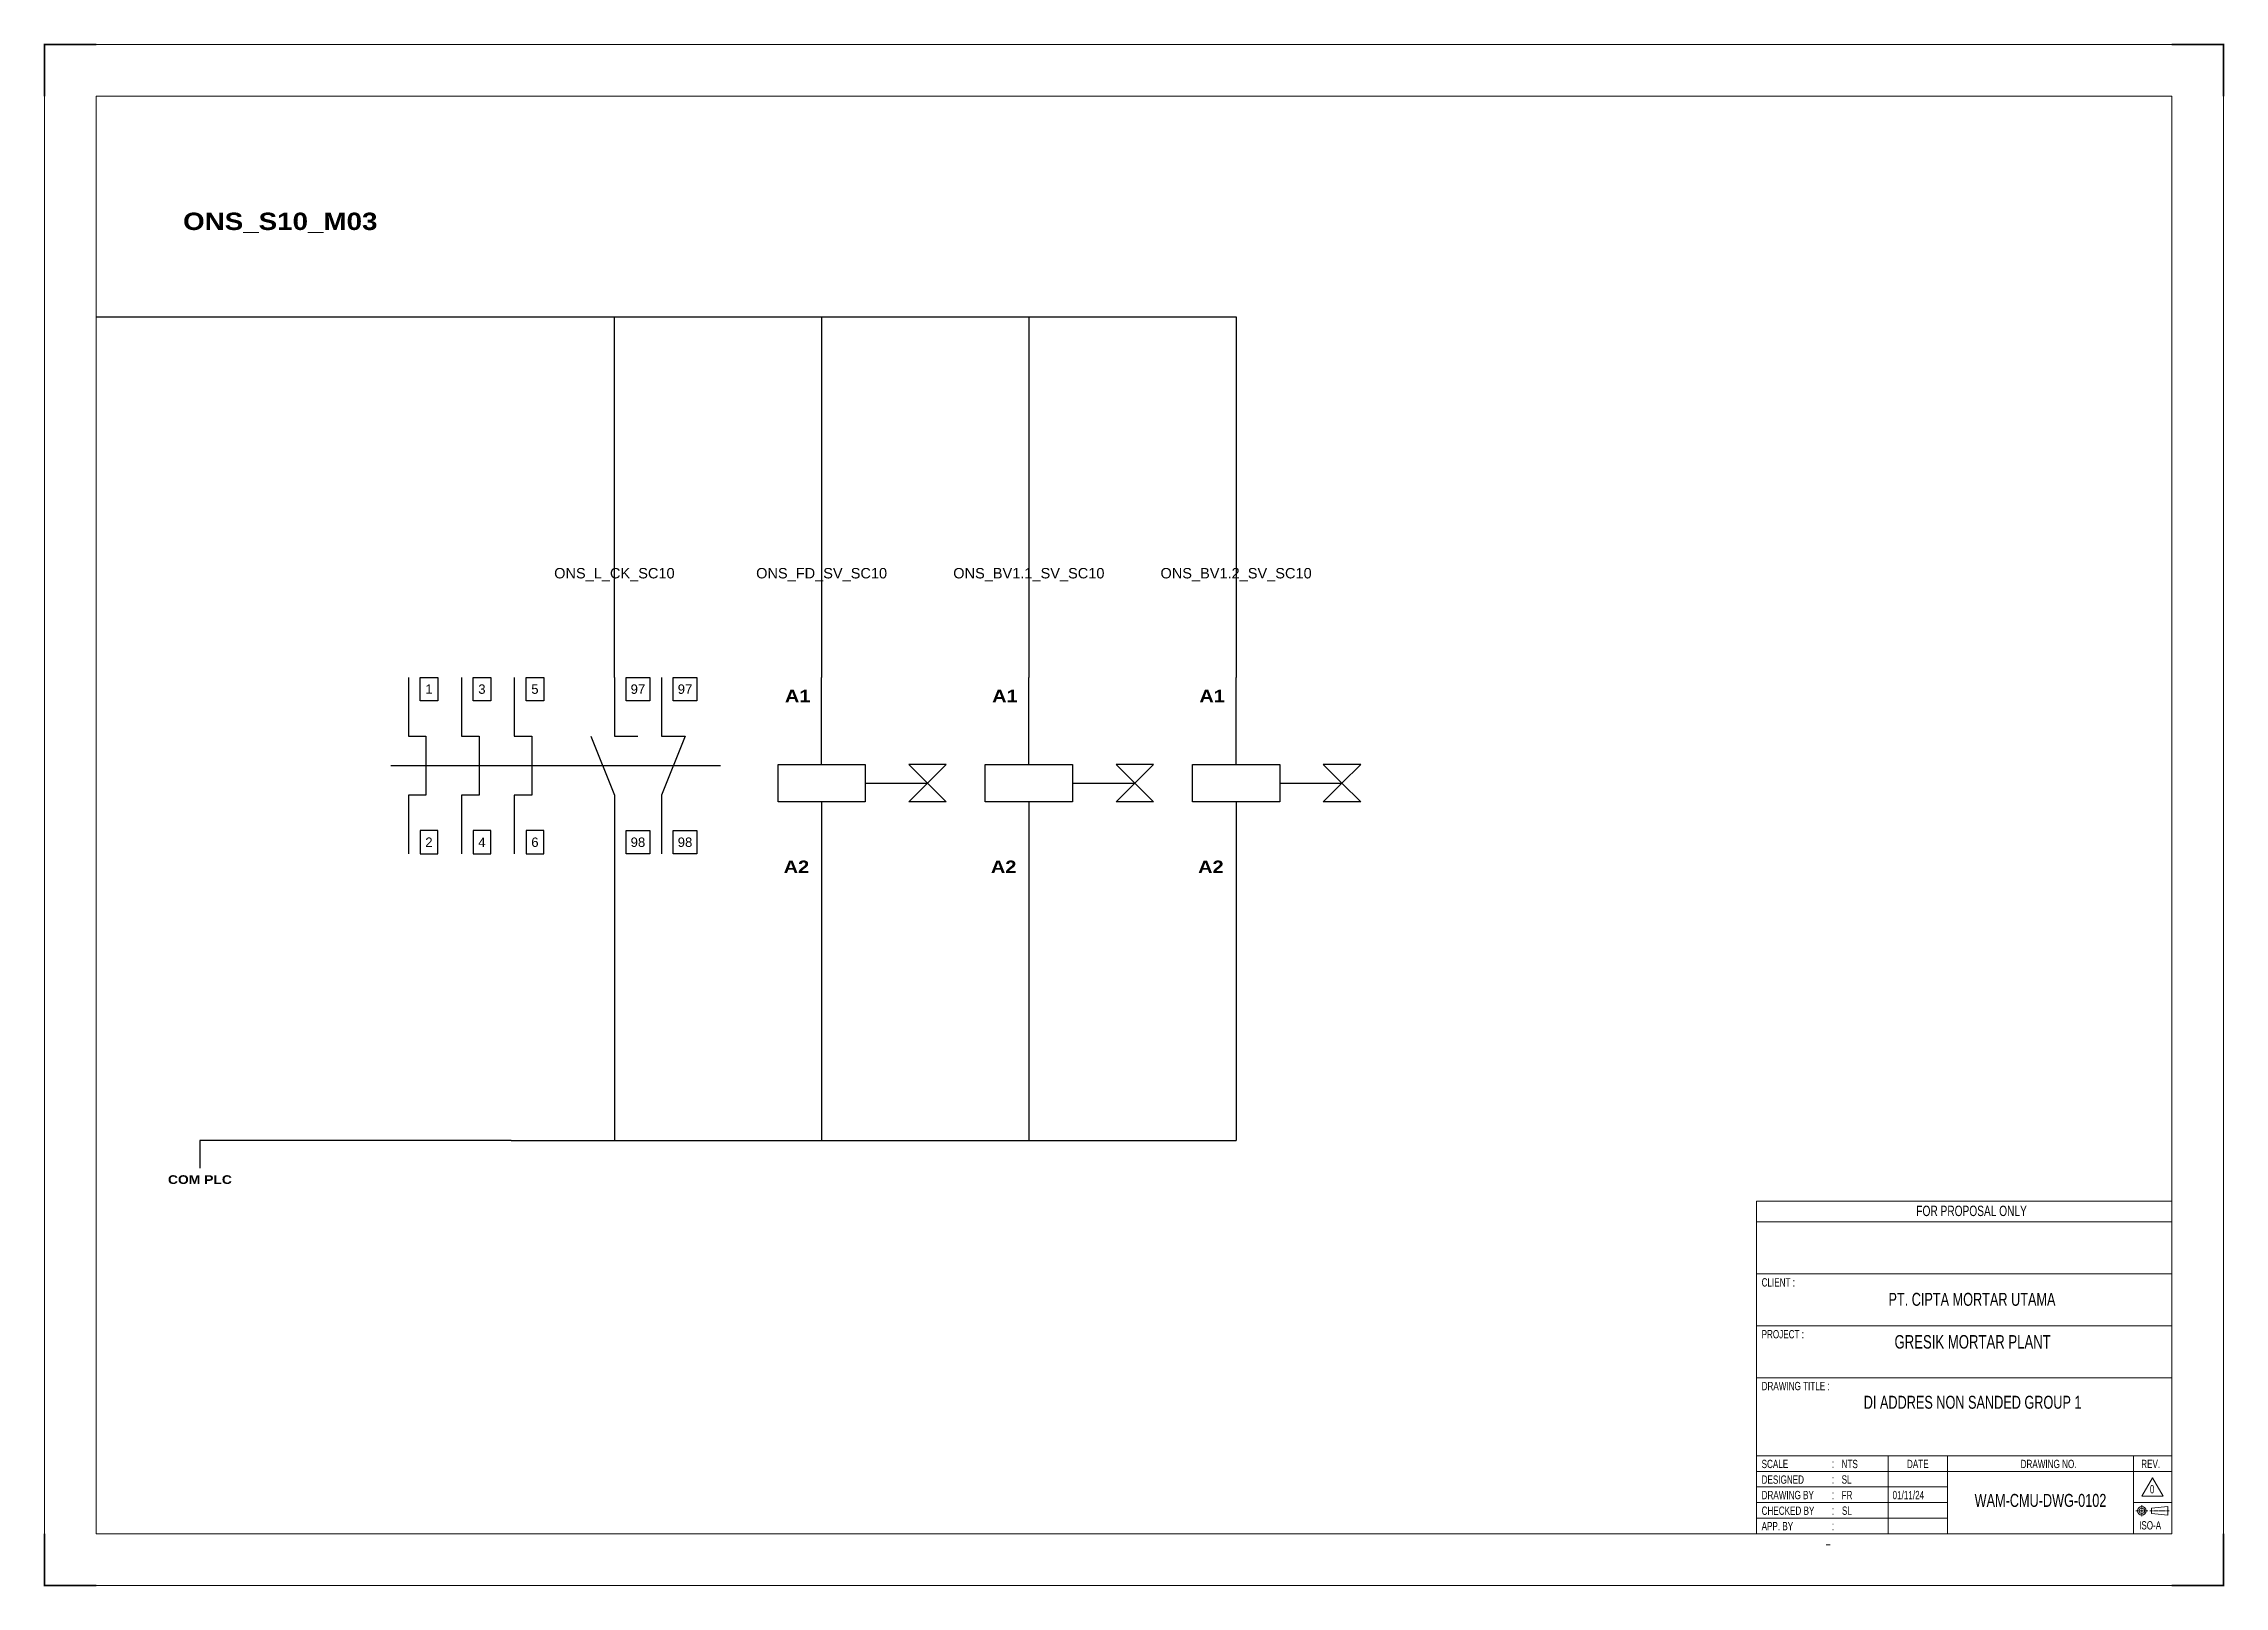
# Model space of a CAD drawing. Header units: centimetres. Extents: x 17259 to 54652, y 10858 to 53453.
# Drawn here: x 48370 to 54652, y 22737 to 27181 of the extents above; entities that cross this region are included whole.
import ezdxf
from ezdxf.enums import TextEntityAlignment as Align

# ---------------------------------------------------------------- set-up
doc = ezdxf.new("R2010")
doc.units = ezdxf.units.CM
doc.header["$MEASUREMENT"] = 0
doc.linetypes.add('CENTER', pattern=[2, 1.25, -0.25, 0.25, -0.25])
for name, color, linetype in [('1', 7, 'Continuous'), ('Etiket-Line-L', 7, 'Continuous'), ('EtIket-Line-S', 2, 'Continuous'), ('Etiket-Text-List0', 2, 'Continuous'), ('Etiket-Text-List1', 3, 'Continuous'), ('Etiket-Text-List2', 1, 'Continuous')]:
    doc.layers.add(name, color=color, linetype=linetype)
for name, color, linetype, lineweight in [('Center_line', 2, 'CENTER', 5), ('Etiket', 7, 'Continuous', 5), ('Object', 4, 'Continuous', 25)]:
    doc.layers.add(name, color=color, linetype=linetype, lineweight=lineweight)
doc.styles.add('Bold', font='ariblk.ttf', dxfattribs={"height": 25.4})
doc.styles.add('DIM', font='romans', dxfattribs={"height": 6.096})
doc.styles.get("Standard").update_dxf_attribs({"font": 'arial.ttf'})

msp = doc.modelspace()

# ---------------------------------------------------------------- texts
at = {"ltscale": 500, "style": 'Bold'}
msp.add_text('ONS_S10_M03', height=50, dxfattribs=at).set_placement((48771.6, 26643.9))
at = {"ltscale": 50}
for s, p in [('ONS_L_CK_SC10', (50014.1, 25655.3)), ('ONS_FD_SV_SC10', (50611.1, 25655.3)), ('ONS_BV1.1_SV_SC10', (51208.1, 25655.3)), ('ONS_BV1.2_SV_SC10', (51805.1, 25655.3))]:
    msp.add_text(s, height=30, dxfattribs=at).set_placement(p, align=Align.MIDDLE_CENTER)
at = {"ltscale": 500}
for s, height, p in [('1', 27.1, (49479.9, 25321.4)), ('3', 27.1, (49632.5, 25321.4)), ('5', 27.1, (49785.2, 25321.4)), ('97', 27.13, (50082, 25321.4)), ('97', 27.13, (50217.6, 25321.4)), ('2', 27.1, (49479.9, 24880.4)), ('4', 27.1, (49632.5, 24880.4)), ('6', 27.1, (49785.2, 24880.4)), ('98', 27.13, (50082, 24880.4)), ('98', 27.13, (50217.6, 24880.4))]:
    msp.add_text(s, height=height, dxfattribs=at).set_placement(p, align=Align.MIDDLE_CENTER)
at = {"ltscale": 500, "style": 'Bold'}
for p in [(50578.8, 25319.4), (51175.8, 25319.4), (51772.8, 25319.4)]:
    msp.add_text('A1', height=35.9, dxfattribs=at).set_placement(p, align=Align.TOP_RIGHT)
for p in [(50575.2, 24780.9), (51172.2, 24780.9), (51769.2, 24780.9)]:
    msp.add_text('A2', height=35.9, dxfattribs=at).set_placement(p, align=Align.BOTTOM_RIGHT)
at = {"ltscale": 50, "style": 'Bold'}
msp.add_text('COM PLC', height=25, dxfattribs=at).set_placement((48820.1, 23921.1), align=Align.TOP_CENTER)

# ---------------------------------------------------------------- blocks, each defined once
blk = doc.blocks.new('x5 Out Line')
at = {"const_width": 0.3}
for points in [[(9.65, 286.71), (0, 286.71), (0, 277.06)], [(405.45, 277.06), (405.45, 286.71), (395.8, 286.71)], [(0, 9.65), (0, 0), (9.65, 0)], [(405.45, 9.65), (405.45, 0), (395.8, 0)]]:
    blk.add_lwpolyline(points, dxfattribs=at)
at = {"lineweight": 15}
blk.add_lwpolyline([(395.8, 9.65), (395.8, 277.06), (9.65, 277.06), (9.65, 9.65)], close=True, dxfattribs=at)
at = {"layer": 'EtIket-Line-S', "lineweight": 9, "ltscale": 0.5}
blk.add_lwpolyline([(0, 0), (405.45, 0), (405.45, 286.71), (0, 286.71)], close=True, dxfattribs=at)
blk = doc.blocks.new('A$C6CDB76E5')
at = {"lineweight": 15}
for p, q in [((-196.2, 0), (-196.2, 157.1)), ((-196.2, 157.1), (0, 157.1)), ((0, 0), (0, 157.1)), ((-196.2, 147.3), (0, 147.3)), ((-196.2, 122.8), (0, 122.8)), ((-196.2, 98.2), (0, 98.2)), ((-196.2, 73.7), (0, 73.7)), ((-196.2, 36.8), (0, 36.8)), ((-134, 0), (-134, 36.8)), ((-105.9, 0), (-105.9, 36.8)), ((-18.1, 0), (-18.1, 36.8)), ((-196.2, 29.4), (0, 29.4)), ((-196.2, 22.1), (-105.9, 22.1)), ((-196.2, 14.7), (-105.9, 14.7)), ((-18.1, 14.7), (0, 14.7)), ((-196.2, 7.4), (-105.9, 7.4))]:
    blk.add_line(p, q, dxfattribs=at)
at = {"layer": 'Center_line', "lineweight": 13}
for p, q in [((-16.9, 10.8), (-11.3, 10.8)), ((-14.1, 13.5), (-14.1, 8)), ((-10.3, 10.8), (-1.2, 10.8))]:
    blk.add_line(p, q, dxfattribs=at)
at = {"layer": 'Etiket-Line-L', "lineweight": 15}
for p, q in [((0, 0), (0, 122.6)), ((-196.2, 0), (0, 0))]:
    blk.add_line(p, q, dxfattribs=at)
blk.add_lwpolyline([(-9, 26.4), (-4, 17.7), (-14.1, 17.7)], close=True, dxfattribs=at)
at = {"layer": 'Object', "lineweight": 15}
blk.add_lwpolyline([(-9.5, 9.5), (-1.9, 8.7), (-1.9, 12.8), (-9.5, 12)], close=True, dxfattribs=at)
for radius in [2.03, 1.27]:
    blk.add_circle((-14.1, 10.8), radius, dxfattribs=at)
at = {"layer": '1', "color": 3, "lineweight": 9, "width": 0.7}
blk.add_text('ISO-A', height=3.91, dxfattribs=at).set_placement((-15.4, 2))
at = {"layer": 'Etiket-Text-List0', "lineweight": 13, "width": 0.7}
for s, height, p in [('CLIENT :', 3.92, (-193.8, 116.8)), ('PROJECT :', 3.92, (-193.8, 92.3)), ('DRAWING TITLE :', 3.923, (-193.8, 67.8)), ('SCALE', 3.92, (-193.8, 31)), (':', 4.17, (-160.6, 31)), ('DATE', 3.92, (-125.1, 31)), ('DRAWING NO.', 3.923, (-71.4, 31)), ('REV.', 3.92, (-14.4, 31)), ('DESIGNED', 3.92, (-193.8, 23.6)), (':', 4.17, (-160.6, 23.6)), ('CHECKED BY ', 3.923, (-193.8, 8.9)), ('DRAWING BY', 3.92, (-193.8, 16.3)), (':', 4.17, (-160.6, 16.3)), (':', 4.17, (-160.6, 8.9)), ('APP. BY ', 3.92, (-193.8, 1.6)), (':', 4.17, (-160.6, 1.6))]:
    blk.add_text(s, height=height, dxfattribs=at).set_placement(p)
at = {"layer": 'Etiket-Text-List1', "lineweight": 9, "width": 0.7}
for tag, p in [('1:XXXX', (-156, 31)), ('EN', (-156, 23.6)), ('DD/MM/YY', (-131.3, 23.6)), ('1', (-10.3, 19.1)), ('EN', (-156, 16.3)), ('EN', (-155.8, 8.9)), ('DD/MM/YY', (-131.3, 16.3)), ('DD/MM/YY', (-131.3, 8.9)), ('EN', (-155.7, 1.6)), ('DD/MM/YY', (-131.3, 1.6))]:
    blk.add_attdef(tag, p, '', height=3.92, dxfattribs=at)
at = {"layer": 'Etiket-Text-List2', "lineweight": 13, "width": 0.7}
for tag, height, p in [('FOR FABRICATION', 4.9, (-94.6, 150.1)), ('CLIENT_NAME', 6.13, (-94.1, 107.7)), ('PROJECT_1', 4.9, (-94.1, 87.5)), ('PROJECT_2', 4.9, (-94.1, 79.2)), ('DRAWING_TITLE1', 6.13, (-94.1, 59)), ('DRAWING_TITLE2', 6.13, (-94.1, 49.9)), ('DRAWING_TITLE3', 6.13, (-94.1, 40.1)), ('LDP-X-XXX-AR-01', 6.13, (-62, 12.7))]:
    blk.add_attdef(tag, text='', height=height, dxfattribs=at).set_placement(p, align=Align.CENTER)

# ---------------------------------------------------------------- linework, layer by layer
at = {"color": 146, "ltscale": 50, "true_color": 0x105689}
for p, q in [((48521.6, 26393.9), (49118.6, 26393.9)), ((49118.6, 26393.9), (49715.6, 26393.9)), ((49715.6, 26393.9), (50312.6, 26393.9)), ((50014.1, 25355.3), (50014.1, 26393.9)), ((50312.6, 26393.9), (50909.6, 26393.9)), ((50611.1, 26393.9), (50611.1, 25355.3)), ((50909.6, 26393.9), (51506.6, 26393.9)), ((51208.1, 26393.9), (51208.1, 25355.3)), ((51506.6, 26393.9), (51805.1, 26393.9)), ((51805.1, 26393.9), (51805.1, 25355.3)), ((50014.1, 24846.5), (50014.1, 24021.1)), ((50611.1, 24752.8), (50611.1, 24021.1)), ((51208.1, 24745), (51208.1, 24021.1)), ((51805.1, 24745), (51805.1, 24021.1)), ((49716.6, 24021.1), (48820.1, 24021.1)), ((48820.1, 24021.1), (48820.1, 23941.1)), ((49716.6, 24021.1), (50911.6, 24021.1)), ((50911.6, 24021.1), (50911.6, 24021.1)), ((50911.6, 24021.1), (51805.1, 24021.1))]:
    msp.add_line(p, q, dxfattribs=at)
at = {"ltscale": 50}
for p, q in [((50014.1, 25355.3), (50014.1, 25185.7)), ((50149.8, 25355.3), (50149.8, 25185.7)), ((50611.1, 25104), (50611.1, 25355.3)), ((51208.1, 25104), (51208.1, 25355.3)), ((51805.1, 25104), (51805.1, 25355.3)), ((49369.7, 25100.9), (50319.4, 25100.9)), ((50014.1, 25016.1), (50014.1, 24846.5)), ((50149.8, 25016.1), (50149.8, 24846.5)), ((50736.8, 25050.1), (50916.2, 25050.1)), ((51333.8, 25050.1), (51513.2, 25050.1)), ((51930.8, 25050.1), (52110.2, 25050.1)), ((50611.1, 24996.3), (50611.1, 24745)), ((51208.1, 24996.3), (51208.1, 24745)), ((51805.1, 24996.3), (51805.1, 24745))]:
    msp.add_line(p, q, dxfattribs=at)
at = {"color": 1, "ltscale": 50}
for points in [[(49420.6, 25355.3), (49420.6, 25185.7), (49471.4, 25185.7), (49471.4, 25016.1), (49420.6, 25016.1), (49420.6, 24846.5)], [(49573.2, 25355.3), (49573.2, 25185.7), (49624.1, 25185.7), (49624.1, 25016.1), (49573.2, 25016.1), (49573.2, 24846.5)], [(49725.8, 25355.3), (49725.8, 25185.7), (49776.7, 25185.7), (49776.7, 25016.1), (49725.8, 25016.1), (49725.8, 24846.5)]]:
    msp.add_lwpolyline(points, dxfattribs=at)
at = {"ltscale": 50}
for points in [[(49454.5, 25355.3), (49505.3, 25355.3), (49505.3, 25287.4), (49454.5, 25287.4)], [(49607.1, 25355.3), (49658, 25355.3), (49658, 25287.4), (49607.1, 25287.4)], [(49759.7, 25355.3), (49810.6, 25355.3), (49810.6, 25287.4), (49759.7, 25287.4)], [(50048, 25355.3), (50115.9, 25355.3), (50115.9, 25287.4), (50048, 25287.4)], [(50183.7, 25355.3), (50251.5, 25355.3), (50251.5, 25287.4), (50183.7, 25287.4)], [(50485.5, 25104), (50736.8, 25104), (50736.8, 24996.3), (50485.5, 24996.3)], [(50916.2, 25050.1), (50970.1, 25104), (50862.4, 25104)], [(51082.5, 25104), (51333.8, 25104), (51333.8, 24996.3), (51082.5, 24996.3)], [(51513.2, 25050.1), (51567.1, 25104), (51459.4, 25104)], [(51679.5, 25104), (51930.8, 25104), (51930.8, 24996.3), (51679.5, 24996.3)], [(52110.2, 25050.1), (52164.1, 25104), (52056.4, 25104)], [(50916.2, 25050.1), (50970.1, 24996.3), (50862.4, 24996.3)], [(51513.2, 25050.1), (51567.1, 24996.3), (51459.4, 24996.3)], [(52110.2, 25050.1), (52164.1, 24996.3), (52056.4, 24996.3)], [(49454.5, 24846.5), (49505.3, 24846.5), (49505.3, 24914.3), (49454.5, 24914.3)], [(49607.1, 24846.5), (49658, 24846.5), (49658, 24914.3), (49607.1, 24914.3)], [(49759.7, 24846.5), (49810.6, 24846.5), (49810.6, 24914.3), (49759.7, 24914.3)], [(50048, 24914.3), (50115.9, 24914.3), (50115.9, 24846.5), (50048, 24846.5)], [(50183.7, 24914.3), (50251.5, 24914.3), (50251.5, 24846.5), (50183.7, 24846.5)]]:
    msp.add_lwpolyline(points, close=True, dxfattribs=at)
for points in [[(49946.3, 25185.7), (50014.1, 25016.1)], [(50014.1, 25185.7), (50082, 25185.7)], [(50149.8, 25185.7), (50217.6, 25185.7), (50149.8, 25016.1)]]:
    msp.add_lwpolyline(points, dxfattribs=at)

# ---------------------------------------------------------------- block references
at = {"layer": 'Etiket', "lineweight": 0}
ref = msp.add_blockref('A$C6CDB76E5', (54500.5, 22888.6), dxfattribs=dict(at, xscale=6.095870930054101, yscale=6.095870930054101, zscale=6.095870930054101))
ref.add_attrib('FOR FABRICATION', 'FOR PROPOSAL ONLY', dxfattribs={"layer": 'Etiket-Text-List2', "lineweight": 13, "height": 29.894, "width": 0.7}).set_placement((53924, 23803.5), align=Align.CENTER)
ref.add_attrib('CLIENT_NAME', 'PT. CIPTA MORTAR UTAMA', dxfattribs={"layer": 'Etiket-Text-List2', "lineweight": 13, "height": 37.368, "width": 0.7}).set_placement((53925.1, 23545), align=Align.CENTER)
ref.add_attrib('PROJECT_1', 'GRESIK MORTAR PLANT', dxfattribs={"layer": 'Etiket-Text-List2', "lineweight": 13, "height": 38.709, "width": 0.7}).set_placement((53927, 23421.9), align=Align.CENTER)
ref.add_attrib('DRAWING_TITLE1', 'DI ADDRES NON SANDED GROUP 1', dxfattribs={"layer": 'Etiket-Text-List2', "lineweight": 13, "height": 37.368, "width": 0.7}).set_placement((53927, 23248.5), align=Align.CENTER)
ref.add_attrib('1:XXXX', 'NTS', (53549.6, 23077.5), dxfattribs={"layer": 'Etiket-Text-List1', "lineweight": 13, "height": 23.92, "width": 0.7})
ref.add_attrib('EN', 'SL', (53549.6, 23032.7), dxfattribs={"layer": 'Etiket-Text-List1', "lineweight": 13, "height": 23.92, "width": 0.7})
ref.add_attrib('EN', 'FR', (53549.6, 22987.9), dxfattribs={"layer": 'Etiket-Text-List1', "lineweight": 13, "height": 23.92, "width": 0.7})
ref.add_attrib('DD/MM/YY', '01/11/24', (53696.3, 22987.9), dxfattribs={"layer": 'Etiket-Text-List1', "lineweight": 13, "height": 23.92, "width": 0.7})
ref.add_attrib('EN', 'SL', (53550.5, 22943), dxfattribs={"layer": 'Etiket-Text-List1', "lineweight": 13, "height": 23.92, "width": 0.7})
ref.add_attrib('LDP-X-XXX-AR-01', 'WAM-CMU-DWG-0102', dxfattribs={"layer": 'Etiket-Text-List2', "lineweight": 15, "height": 37.368, "width": 0.7}).set_placement((54122.5, 22965.8), align=Align.CENTER)
ref.add_attrib('1', '0', (54437.6, 23004.7), dxfattribs={"layer": 'Etiket-Text-List1', "lineweight": 13, "height": 23.9, "width": 0.7})
at = {"layer": 'Etiket-Line-L', "lineweight": 0}
ref = msp.add_blockref('x5 Out Line', (48372.1, 22739.1), dxfattribs=dict(at, xscale=15.48351216233742, yscale=15.48351216233742, zscale=15.48351216233742))
ref.add_attrib('FILE_NAME', '-', (53502.3, 22847.1), dxfattribs={"layer": 'Etiket-Text-List1', "lineweight": 13, "height": 21.7, "style": 'DIM', "width": 0.7})

msp.set_redraw_order([(e.dxf.handle, doc.entitydb.next_handle()) for e in msp.query("TEXT MTEXT ATTDEF DIMENSION ARC_DIMENSION")])  # texts and dimensions are drawn at this point

doc.saveas('drawing.dxf')
